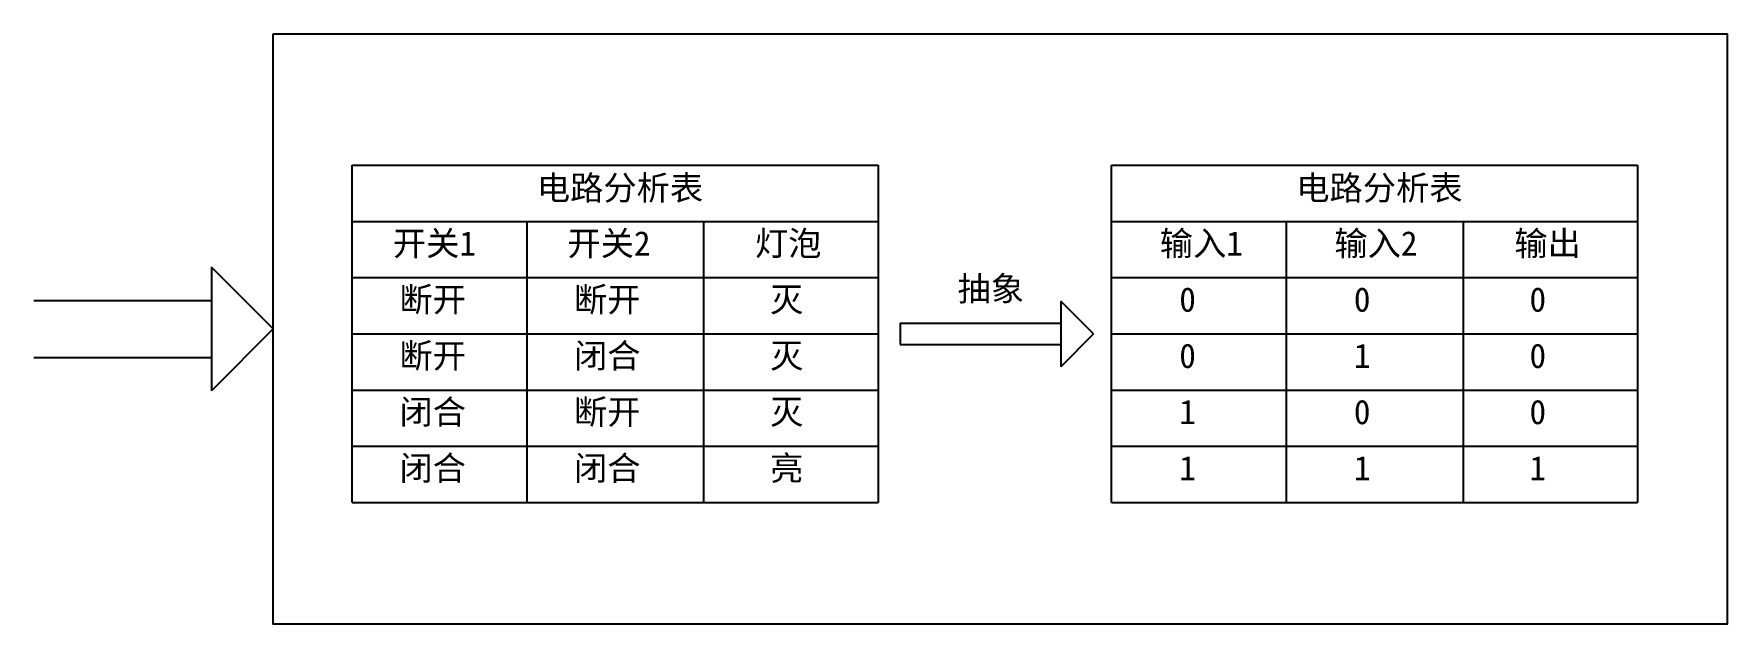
# Model space of a CAD drawing. Header units: inches. Extents: x -6 to 965, y -428 to -142.
# Drawn here: x 82.12 to 109.89, y -172.85 to -163.16 of the extents above; entities that cross this region are included whole.
import ezdxf

# ---------------------------------------------------------------- set-up
doc = ezdxf.new("R2010")
doc.units = ezdxf.units.IN
doc.header["$MEASUREMENT"] = 0
doc.styles.get("Standard").update_dxf_attribs({"font": 'arial.ttf'})

msp = doc.modelspace()

# ---------------------------------------------------------------- texts
at = {"color": 85, "true_color": 0x58ba48, "char_height": 0.4, "attachment_point": 1}
for s, insert in [('{\\fSimSun|b0|i0|c134|p2;电路分析表}', (90.367, -165.488)), ('{\\fSimSun|b0|i0|c134|p2;电路分析表}', (102.825, -165.488)), ('{\\fSimSun|b0|i0|c134|p2;开关1}', (88.004, -166.399)), ('{\\fSimSun|b0|i0|c134|p2;开关2}', (90.868, -166.399)), ('{\\fSimSun|b0|i0|c134|p2;灯泡}', (93.945, -166.399)), ('{\\fSimSun|b0|i0|c134|p2;输入1}', (100.586, -166.399)), ('{\\fSimSun|b0|i0|c134|p2;输入2}', (103.45, -166.399)), ('{\\fSimSun|b0|i0|c134|p2;输出}', (106.403, -166.399)), ('{\\fSimSun|b0|i0|c134|p2;抽象}', (97.268, -167.143))]:
    msp.add_mtext_dynamic_manual_height_columns(s, width=3.83733, gutter_width=1, heights=[0], dxfattribs=dict(at, insert=insert))
at = {"char_height": 0.4, "attachment_point": 1}
for s, insert in [('{\\fSimSun|b0|i0|c134|p2;断开}', (88.112, -167.321)), ('{\\fSimSun|b0|i0|c134|p2;断开}', (90.976, -167.321)), ('{\\fSimSun|b0|i0|c134|p2;灭}', (94.193, -167.321)), ('{\\fSimSun|b0|i0|c134|p2;0}', (100.906, -167.321)), ('{\\fSimSun|b0|i0|c134|p2;0}', (103.77, -167.321)), ('{\\fSimSun|b0|i0|c134|p2;0}', (106.651, -167.321)), ('{\\fSimSun|b0|i0|c134|p2;断开}', (88.112, -168.244)), ('{\\fSimSun|b0|i0|c134|p2;闭合}', (90.976, -168.244)), ('{\\fSimSun|b0|i0|c134|p2;灭}', (94.193, -168.244)), ('{\\fSimSun|b0|i0|c134|p2;0}', (100.906, -168.244)), ('{\\fSimSun|b0|i0|c134|p2;1}', (103.77, -168.244)), ('{\\fSimSun|b0|i0|c134|p2;0}', (106.651, -168.244)), ('{\\fSimSun|b0|i0|c134|p2;闭合}', (88.112, -169.166)), ('{\\fSimSun|b0|i0|c134|p2;断开}', (90.976, -169.166)), ('{\\fSimSun|b0|i0|c134|p2;灭}', (94.193, -169.166)), ('{\\fSimSun|b0|i0|c134|p2;1}', (100.906, -169.166)), ('{\\fSimSun|b0|i0|c134|p2;0}', (103.77, -169.166)), ('{\\fSimSun|b0|i0|c134|p2;0}', (106.651, -169.166)), ('{\\fSimSun|b0|i0|c134|p2;闭合}', (88.112, -170.088)), ('{\\fSimSun|b0|i0|c134|p2;闭合}', (90.976, -170.088)), ('{\\fSimSun|b0|i0|c134|p2;亮}', (94.193, -170.088)), ('{\\fSimSun|b0|i0|c134|p2;1}', (100.906, -170.088)), ('{\\fSimSun|b0|i0|c134|p2;1}', (103.77, -170.088)), ('{\\fSimSun|b0|i0|c134|p2;1}', (106.651, -170.088))]:
    msp.add_mtext_dynamic_manual_height_columns(s, width=3.83733, gutter_width=1, heights=[0], dxfattribs=dict(at, insert=insert))

# ---------------------------------------------------------------- linework, layer by layer
for p, q in [((87.337, -170.851), (87.337, -165.318)), ((87.337, -165.318), (95.967, -165.318)), ((95.967, -165.318), (95.967, -170.851)), ((99.795, -170.851), (99.795, -165.318)), ((99.795, -165.318), (108.425, -165.318)), ((108.425, -165.318), (108.425, -170.851)), ((87.337, -166.24), (95.967, -166.24)), ((90.201, -166.24), (90.201, -170.851)), ((93.103, -166.24), (93.103, -170.851)), ((99.795, -166.24), (108.425, -166.24)), ((102.659, -166.24), (102.659, -170.851)), ((105.561, -166.24), (105.561, -170.851)), ((87.337, -167.162), (95.967, -167.162)), ((99.795, -167.162), (108.425, -167.162)), ((99.499, -168.084), (98.96, -167.545)), ((98.96, -167.545), (98.96, -168.623)), ((96.327, -167.907), (98.96, -167.907)), ((96.327, -167.907), (96.327, -168.261)), ((87.337, -168.084), (95.967, -168.084)), ((96.327, -168.261), (98.96, -168.261)), ((99.499, -168.084), (98.96, -168.623)), ((99.795, -168.084), (108.425, -168.084)), ((87.337, -169.006), (95.967, -169.006)), ((99.795, -169.006), (108.425, -169.006)), ((87.337, -169.929), (95.967, -169.929)), ((99.795, -169.929), (108.425, -169.929)), ((87.337, -170.851), (95.967, -170.851)), ((99.795, -170.851), (108.425, -170.851))]:
    msp.add_line(p, q)
at = {"color": 85, "true_color": 0x58ba48}
for p, q in [((86.043, -168.004), (85.027, -166.988)), ((85.027, -166.988), (85.027, -169.021)), ((82.115, -167.539), (85.027, -167.539)), ((86.043, -168.004), (85.027, -169.021)), ((82.115, -168.47), (85.027, -168.47))]:
    msp.add_line(p, q, dxfattribs=at)
msp.add_lwpolyline([(86.043, -163.161), (109.893, -163.161), (109.893, -172.848), (86.043, -172.848)], close=True)

msp.set_redraw_order([(e.dxf.handle, doc.entitydb.next_handle()) for e in msp.query("TEXT MTEXT ATTDEF DIMENSION ARC_DIMENSION")])  # texts and dimensions are drawn at this point

doc.saveas('drawing.dxf')
